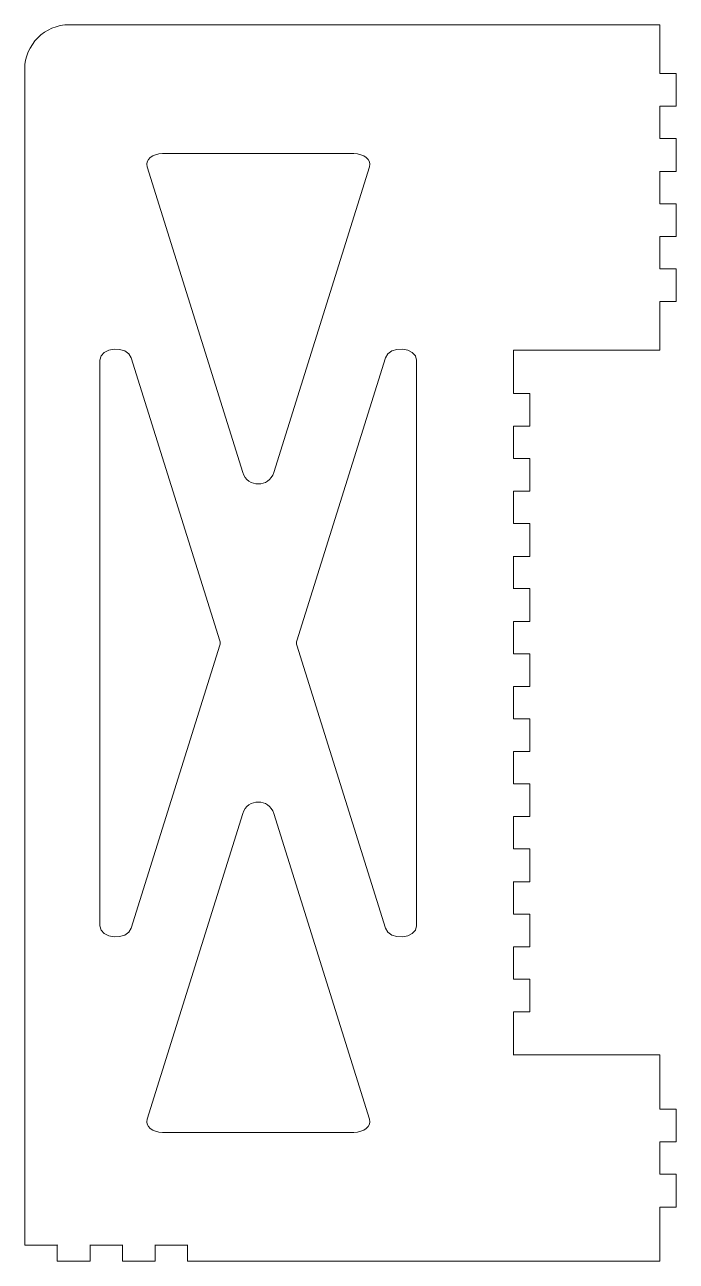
# Model space of a CAD drawing. Header units: millimetres. Extents: x 10 to 238, y 10 to 406.
# Drawn here: x 113.2 to 233.3, y 55 to 283.1 of the extents above; entities that cross this region are included whole.
import ezdxf

# ---------------------------------------------------------------- set-up
doc = ezdxf.new("R2010")
doc.units = ezdxf.units.MM
doc.header["$MEASUREMENT"] = 0
doc.layers.add('Layer 1', color=7, linetype='Continuous', lineweight=0)

msp = doc.modelspace()

# ---------------------------------------------------------------- linework, layer by layer
at = {"layer": 'Layer 1', "color": 18, "lineweight": 5, "true_color": 0x000000}
for points, knots in [([(113.22, 274.89), (113.22, 274.89), (113.22, 58.06), (113.22, 58.06), (113.22, 58.05), (113.23, 58.04), (113.24, 58.04), (113.24, 58.04), (119.22, 58.04), (119.22, 58.04), (119.24, 58.04), (119.22, 58.06), (119.22, 58.04), (119.22, 58.04), (119.22, 55.06), (119.22, 55.06), (119.22, 55.05), (119.23, 55.04), (119.24, 55.04), (119.24, 55.04), (125.24, 55.04), (125.24, 55.04), (125.25, 55.04), (125.26, 55.05), (125.26, 55.06), (125.26, 55.06), (125.26, 58.04), (125.26, 58.04), (125.26, 58.06), (125.24, 58.04), (125.26, 58.04), (125.26, 58.04), (131.22, 58.04), (131.22, 58.04), (131.24, 58.04), (131.22, 58.06), (131.22, 58.04), (131.22, 58.04), (131.22, 55.06), (131.22, 55.06), (131.22, 55.05), (131.23, 55.04), (131.24, 55.04), (131.24, 55.04), (137.24, 55.04), (137.24, 55.04), (137.25, 55.04), (137.26, 55.05), (137.26, 55.06), (137.26, 55.06), (137.26, 58.04), (137.26, 58.04), (137.26, 58.06), (137.24, 58.04), (137.26, 58.04), (137.26, 58.04), (143.22, 58.04), (143.22, 58.04), (143.24, 58.04), (143.22, 58.06), (143.22, 58.04), (143.22, 58.04), (143.22, 55.06), (143.22, 55.06), (143.22, 55.05), (143.23, 55.04), (143.24, 55.04), (143.24, 55.04), (230.24, 55.04), (230.24, 55.04), (230.25, 55.04), (230.26, 55.05), (230.26, 55.06), (230.26, 55.06), (230.26, 65.04), (230.26, 65.04), (230.26, 65.06), (230.24, 65.04), (230.26, 65.04), (230.26, 65.04), (233.24, 65.04), (233.24, 65.04), (233.25, 65.04), (233.26, 65.05), (233.26, 65.06), (233.26, 65.06), (233.26, 71.06), (233.26, 71.06), (233.26, 71.07), (233.25, 71.08), (233.24, 71.08), (233.24, 71.08), (230.26, 71.08), (230.26, 71.08), (230.24, 71.08), (230.26, 71.06), (230.26, 71.08), (230.26, 71.08), (230.26, 77.04), (230.26, 77.04), (230.26, 77.06), (230.24, 77.04), (230.26, 77.04), (230.26, 77.04), (233.24, 77.04), (233.24, 77.04), (233.25, 77.04), (233.26, 77.05), (233.26, 77.06), (233.26, 77.06), (233.26, 83.06), (233.26, 83.06), (233.26, 83.07), (233.25, 83.08), (233.24, 83.08), (233.24, 83.08), (230.26, 83.08), (230.26, 83.08), (230.24, 83.08), (230.26, 83.06), (230.26, 83.08), (230.26, 83.08), (230.26, 93.06), (230.26, 93.06), (230.26, 93.07), (230.25, 93.08), (230.24, 93.08), (230.24, 93.08), (203.26, 93.08), (203.26, 93.08), (203.24, 93.08), (203.26, 93.06), (203.26, 93.08), (203.26, 93.08), (203.26, 101.04), (203.26, 101.04), (203.26, 101.06), (203.24, 101.04), (203.26, 101.04), (203.26, 101.04), (206.24, 101.04), (206.24, 101.04), (206.25, 101.04), (206.26, 101.05), (206.26, 101.06), (206.26, 101.06), (206.26, 107.06), (206.26, 107.06), (206.26, 107.07), (206.25, 107.08), (206.24, 107.08), (206.24, 107.08), (203.26, 107.08), (203.26, 107.08), (203.24, 107.08), (203.26, 107.06), (203.26, 107.08), (203.26, 107.08), (203.26, 113.04), (203.26, 113.04), (203.26, 113.06), (203.24, 113.04), (203.26, 113.04), (203.26, 113.04), (206.24, 113.04), (206.24, 113.04), (206.25, 113.04), (206.26, 113.05), (206.26, 113.06), (206.26, 113.06), (206.26, 119.06), (206.26, 119.06), (206.26, 119.07), (206.25, 119.08), (206.24, 119.08), (206.24, 119.08), (203.26, 119.08), (203.26, 119.08), (203.24, 119.08), (203.26, 119.06), (203.26, 119.08), (203.26, 119.08), (203.26, 125.04), (203.26, 125.04), (203.26, 125.06), (203.24, 125.04), (203.26, 125.04), (203.26, 125.04), (206.24, 125.04), (206.24, 125.04), (206.25, 125.04), (206.26, 125.05), (206.26, 125.06), (206.26, 125.06), (206.26, 131.06), (206.26, 131.06), (206.26, 131.07), (206.25, 131.08), (206.24, 131.08), (206.24, 131.08), (203.26, 131.08), (203.26, 131.08), (203.24, 131.08), (203.26, 131.06), (203.26, 131.08), (203.26, 131.08), (203.26, 137.04), (203.26, 137.04), (203.26, 137.06), (203.24, 137.04), (203.26, 137.04), (203.26, 137.04), (206.24, 137.04), (206.24, 137.04), (206.25, 137.04), (206.26, 137.05), (206.26, 137.06), (206.26, 137.06), (206.26, 143.06), (206.26, 143.06), (206.26, 143.07), (206.25, 143.08), (206.24, 143.08), (206.24, 143.08), (203.26, 143.08), (203.26, 143.08), (203.24, 143.08), (203.26, 143.06), (203.26, 143.08), (203.26, 143.08), (203.26, 149.04), (203.26, 149.04), (203.26, 149.06), (203.24, 149.04), (203.26, 149.04), (203.26, 149.04), (206.24, 149.04), (206.24, 149.04), (206.25, 149.04), (206.26, 149.05), (206.26, 149.06), (206.26, 149.06), (206.26, 155.06), (206.26, 155.06), (206.26, 155.07), (206.25, 155.08), (206.24, 155.08), (206.24, 155.08), (203.26, 155.08), (203.26, 155.08), (203.24, 155.08), (203.26, 155.06), (203.26, 155.08), (203.26, 155.08), (203.26, 161.04), (203.26, 161.04), (203.26, 161.06), (203.24, 161.04), (203.26, 161.04), (203.26, 161.04), (206.24, 161.04), (206.24, 161.04), (206.25, 161.04), (206.26, 161.05), (206.26, 161.06), (206.26, 161.06), (206.26, 167.06), (206.26, 167.06), (206.26, 167.07), (206.25, 167.08), (206.24, 167.08), (206.24, 167.08), (203.26, 167.08), (203.26, 167.08), (203.24, 167.08), (203.26, 167.06), (203.26, 167.08), (203.26, 167.08), (203.26, 173.04), (203.26, 173.04), (203.26, 173.06), (203.24, 173.04), (203.26, 173.04), (203.26, 173.04), (206.24, 173.04), (206.24, 173.04), (206.25, 173.04), (206.26, 173.05), (206.26, 173.06), (206.26, 173.06), (206.26, 179.06), (206.26, 179.06), (206.26, 179.07), (206.25, 179.08), (206.24, 179.08), (206.24, 179.08), (203.26, 179.08), (203.26, 179.08), (203.24, 179.08), (203.26, 179.06), (203.26, 179.08), (203.26, 179.08), (203.26, 185.04), (203.26, 185.04), (203.26, 185.06), (203.24, 185.04), (203.26, 185.04), (203.26, 185.04), (206.24, 185.04), (206.24, 185.04), (206.25, 185.04), (206.26, 185.05), (206.26, 185.06), (206.26, 185.06), (206.26, 191.06), (206.26, 191.06), (206.26, 191.07), (206.25, 191.08), (206.24, 191.08), (206.24, 191.08), (203.26, 191.08), (203.26, 191.08), (203.24, 191.08), (203.26, 191.06), (203.26, 191.08), (203.26, 191.08), (203.26, 197.04), (203.26, 197.04), (203.26, 197.06), (203.24, 197.04), (203.26, 197.04), (203.26, 197.04), (206.24, 197.04), (206.24, 197.04), (206.25, 197.04), (206.26, 197.05), (206.26, 197.06), (206.26, 197.06), (206.26, 203.06), (206.26, 203.06), (206.26, 203.07), (206.25, 203.08), (206.24, 203.08), (206.24, 203.08), (203.26, 203.08), (203.26, 203.08), (203.24, 203.08), (203.26, 203.06), (203.26, 203.08), (203.26, 203.08), (203.26, 209.04), (203.26, 209.04), (203.26, 209.06), (203.24, 209.04), (203.26, 209.04), (203.26, 209.04), (206.24, 209.04), (206.24, 209.04), (206.25, 209.04), (206.26, 209.05), (206.26, 209.06), (206.26, 209.06), (206.26, 215.06), (206.26, 215.06), (206.26, 215.07), (206.25, 215.08), (206.24, 215.08), (206.24, 215.08), (203.26, 215.08), (203.26, 215.08), (203.24, 215.08), (203.26, 215.06), (203.26, 215.08), (203.26, 215.08), (203.26, 223.04), (203.26, 223.04), (203.26, 223.06), (203.24, 223.04), (203.26, 223.04), (203.26, 223.04), (230.24, 223.04), (230.24, 223.04), (230.25, 223.04), (230.26, 223.05), (230.26, 223.06), (230.26, 223.06), (230.26, 232.04), (230.26, 232.04), (230.26, 232.06), (230.24, 232.04), (230.26, 232.04), (230.26, 232.04), (233.24, 232.04), (233.24, 232.04), (233.25, 232.04), (233.26, 232.05), (233.26, 232.06), (233.26, 232.06), (233.26, 238.06), (233.26, 238.06), (233.26, 238.07), (233.25, 238.08), (233.24, 238.08), (233.24, 238.08), (230.26, 238.08), (230.26, 238.08), (230.24, 238.08), (230.26, 238.06), (230.26, 238.08), (230.26, 238.08), (230.26, 244.04), (230.26, 244.04), (230.26, 244.06), (230.24, 244.04), (230.26, 244.04), (230.26, 244.04), (233.24, 244.04), (233.24, 244.04), (233.25, 244.04), (233.26, 244.05), (233.26, 244.06), (233.26, 244.06), (233.26, 250.06), (233.26, 250.06), (233.26, 250.07), (233.25, 250.08), (233.24, 250.08), (233.24, 250.08), (230.26, 250.08), (230.26, 250.08), (230.24, 250.08), (230.26, 250.06), (230.26, 250.08), (230.26, 250.08), (230.26, 256.04), (230.26, 256.04), (230.26, 256.06), (230.24, 256.04), (230.26, 256.04), (230.26, 256.04), (233.24, 256.04), (233.24, 256.04), (233.25, 256.04), (233.26, 256.05), (233.26, 256.06), (233.26, 256.06), (233.26, 262.06), (233.26, 262.06), (233.26, 262.07), (233.25, 262.08), (233.24, 262.08), (233.24, 262.08), (230.26, 262.08), (230.26, 262.08), (230.24, 262.08), (230.26, 262.06), (230.26, 262.08), (230.26, 262.08), (230.26, 268.04), (230.26, 268.04), (230.26, 268.06), (230.24, 268.04), (230.26, 268.04), (230.26, 268.04), (233.24, 268.04), (233.24, 268.04), (233.25, 268.04), (233.26, 268.05), (233.26, 268.06), (233.26, 268.06), (233.26, 274.06), (233.26, 274.06), (233.26, 274.07), (233.25, 274.08), (233.24, 274.08), (233.24, 274.08), (230.26, 274.08), (230.26, 274.08), (230.24, 274.08), (230.26, 274.06), (230.26, 274.08), (230.26, 274.08), (230.26, 283.06), (230.26, 283.06), (230.26, 283.07), (230.25, 283.08), (230.24, 283.08), (230.24, 283.08), (121.41, 283.08), (121.41, 283.08), (116.9, 283.08), (113.22, 279.4), (113.22, 274.89)], [0, 0, 0, 0, 1, 1, 1, 2, 2, 2, 3, 3, 3, 4, 4, 4, 5, 5, 5, 6, 6, 6, 7, 7, 7, 8, 8, 8, 9, 9, 9, 10, 10, 10, 11, 11, 11, 12, 12, 12, 13, 13, 13, 14, 14, 14, 15, 15, 15, 16, 16, 16, 17, 17, 17, 18, 18, 18, 19, 19, 19, 20, 20, 20, 21, 21, 21, 22, 22, 22, 23, 23, 23, 24, 24, 24, 25, 25, 25, 26, 26, 26, 27, 27, 27, 28, 28, 28, 29, 29, 29, 30, 30, 30, 31, 31, 31, 32, 32, 32, 33, 33, 33, 34, 34, 34, 35, 35, 35, 36, 36, 36, 37, 37, 37, 38, 38, 38, 39, 39, 39, 40, 40, 40, 41, 41, 41, 42, 42, 42, 43, 43, 43, 44, 44, 44, 45, 45, 45, 46, 46, 46, 47, 47, 47, 48, 48, 48, 49, 49, 49, 50, 50, 50, 51, 51, 51, 52, 52, 52, 53, 53, 53, 54, 54, 54, 55, 55, 55, 56, 56, 56, 57, 57, 57, 58, 58, 58, 59, 59, 59, 60, 60, 60, 61, 61, 61, 62, 62, 62, 63, 63, 63, 64, 64, 64, 65, 65, 65, 66, 66, 66, 67, 67, 67, 68, 68, 68, 69, 69, 69, 70, 70, 70, 71, 71, 71, 72, 72, 72, 73, 73, 73, 74, 74, 74, 75, 75, 75, 76, 76, 76, 77, 77, 77, 78, 78, 78, 79, 79, 79, 80, 80, 80, 81, 81, 81, 82, 82, 82, 83, 83, 83, 84, 84, 84, 85, 85, 85, 86, 86, 86, 87, 87, 87, 88, 88, 88, 89, 89, 89, 90, 90, 90, 91, 91, 91, 92, 92, 92, 93, 93, 93, 94, 94, 94, 95, 95, 95, 96, 96, 96, 97, 97, 97, 98, 98, 98, 99, 99, 99, 100, 100, 100, 101, 101, 101, 102, 102, 102, 103, 103, 103, 104, 104, 104, 105, 105, 105, 106, 106, 106, 107, 107, 107, 108, 108, 108, 109, 109, 109, 110, 110, 110, 111, 111, 111, 112, 112, 112, 113, 113, 113, 114, 114, 114, 115, 115, 115, 116, 116, 116, 117, 117, 117, 118, 118, 118, 119, 119, 119, 120, 120, 120, 121, 121, 121, 122, 122, 122, 123, 123, 123, 124, 124, 124, 125, 125, 125, 126, 126, 126, 127, 127, 127, 128, 128, 128, 129, 129, 129, 130, 130, 130, 131, 131, 131, 132, 132, 132, 133, 133, 133, 134, 134, 134, 135, 135, 135, 136, 136, 136, 137, 137, 137, 138, 138, 138, 139, 139, 139, 140, 140, 140, 141, 141, 141, 142, 142, 142, 143, 143, 143, 144, 144, 144, 145, 145, 145, 146, 146, 146, 147, 147, 147, 148, 148, 148, 149, 149, 149, 150, 150, 150, 151, 151, 151, 152, 152, 152, 153, 153, 153, 154, 154, 154, 155, 155, 155, 156, 156, 156, 157, 157, 157, 158, 158, 158, 159, 159, 159, 160, 160, 160, 161, 161, 161, 162, 162, 162, 163, 163, 163, 164, 164, 164, 164]), ([(153.39, 200.48), (153.39, 200.48), (135.76, 256.89), (135.76, 256.89), (135.37, 258.14), (136.76, 259.31), (138.62, 259.31), (138.62, 259.31), (173.88, 259.31), (173.88, 259.31), (175.74, 259.31), (177.12, 258.14), (176.73, 256.89), (176.73, 256.89), (159.1, 200.48), (159.1, 200.48), (158.23, 197.69), (154.27, 197.69), (153.39, 200.48)], [0, 0, 0, 0, 1, 1, 1, 2, 2, 2, 3, 3, 3, 4, 4, 4, 5, 5, 5, 6, 6, 6, 6]), ([(149.15, 168.64), (149.15, 168.64), (132.84, 116.46), (132.84, 116.46), (132.11, 114.11), (127.07, 114.48), (127.07, 116.88), (127.07, 116.88), (127.07, 221.24), (127.07, 221.24), (127.07, 223.64), (132.11, 224.01), (132.84, 221.66), (132.84, 221.66), (149.15, 169.48), (149.15, 169.48), (149.24, 169.21), (149.24, 168.91), (149.15, 168.64)], [0, 0, 0, 0, 1, 1, 1, 2, 2, 2, 3, 3, 3, 4, 4, 4, 5, 5, 5, 6, 6, 6, 6]), ([(179.66, 116.46), (179.66, 116.46), (163.35, 168.64), (163.35, 168.64), (163.26, 168.91), (163.26, 169.21), (163.35, 169.48), (163.35, 169.48), (179.66, 221.66), (179.66, 221.66), (180.39, 224.01), (185.43, 223.64), (185.43, 221.24), (185.43, 221.24), (185.43, 116.88), (185.43, 116.88), (185.43, 114.48), (180.39, 114.11), (179.66, 116.46)], [0, 0, 0, 0, 1, 1, 1, 2, 2, 2, 3, 3, 3, 4, 4, 4, 5, 5, 5, 6, 6, 6, 6]), ([(159.1, 137.64), (159.1, 137.64), (176.73, 81.23), (176.73, 81.23), (177.12, 79.98), (175.74, 78.81), (173.88, 78.81), (173.88, 78.81), (138.62, 78.81), (138.62, 78.81), (136.76, 78.81), (135.37, 79.98), (135.76, 81.23), (135.76, 81.23), (153.39, 137.64), (153.39, 137.64), (154.27, 140.43), (158.23, 140.43), (159.1, 137.64)], [0, 0, 0, 0, 1, 1, 1, 2, 2, 2, 3, 3, 3, 4, 4, 4, 5, 5, 5, 6, 6, 6, 6])]:
    msp.add_open_spline(points, degree=3, knots=knots, dxfattribs=at)

doc.saveas('drawing.dxf')
